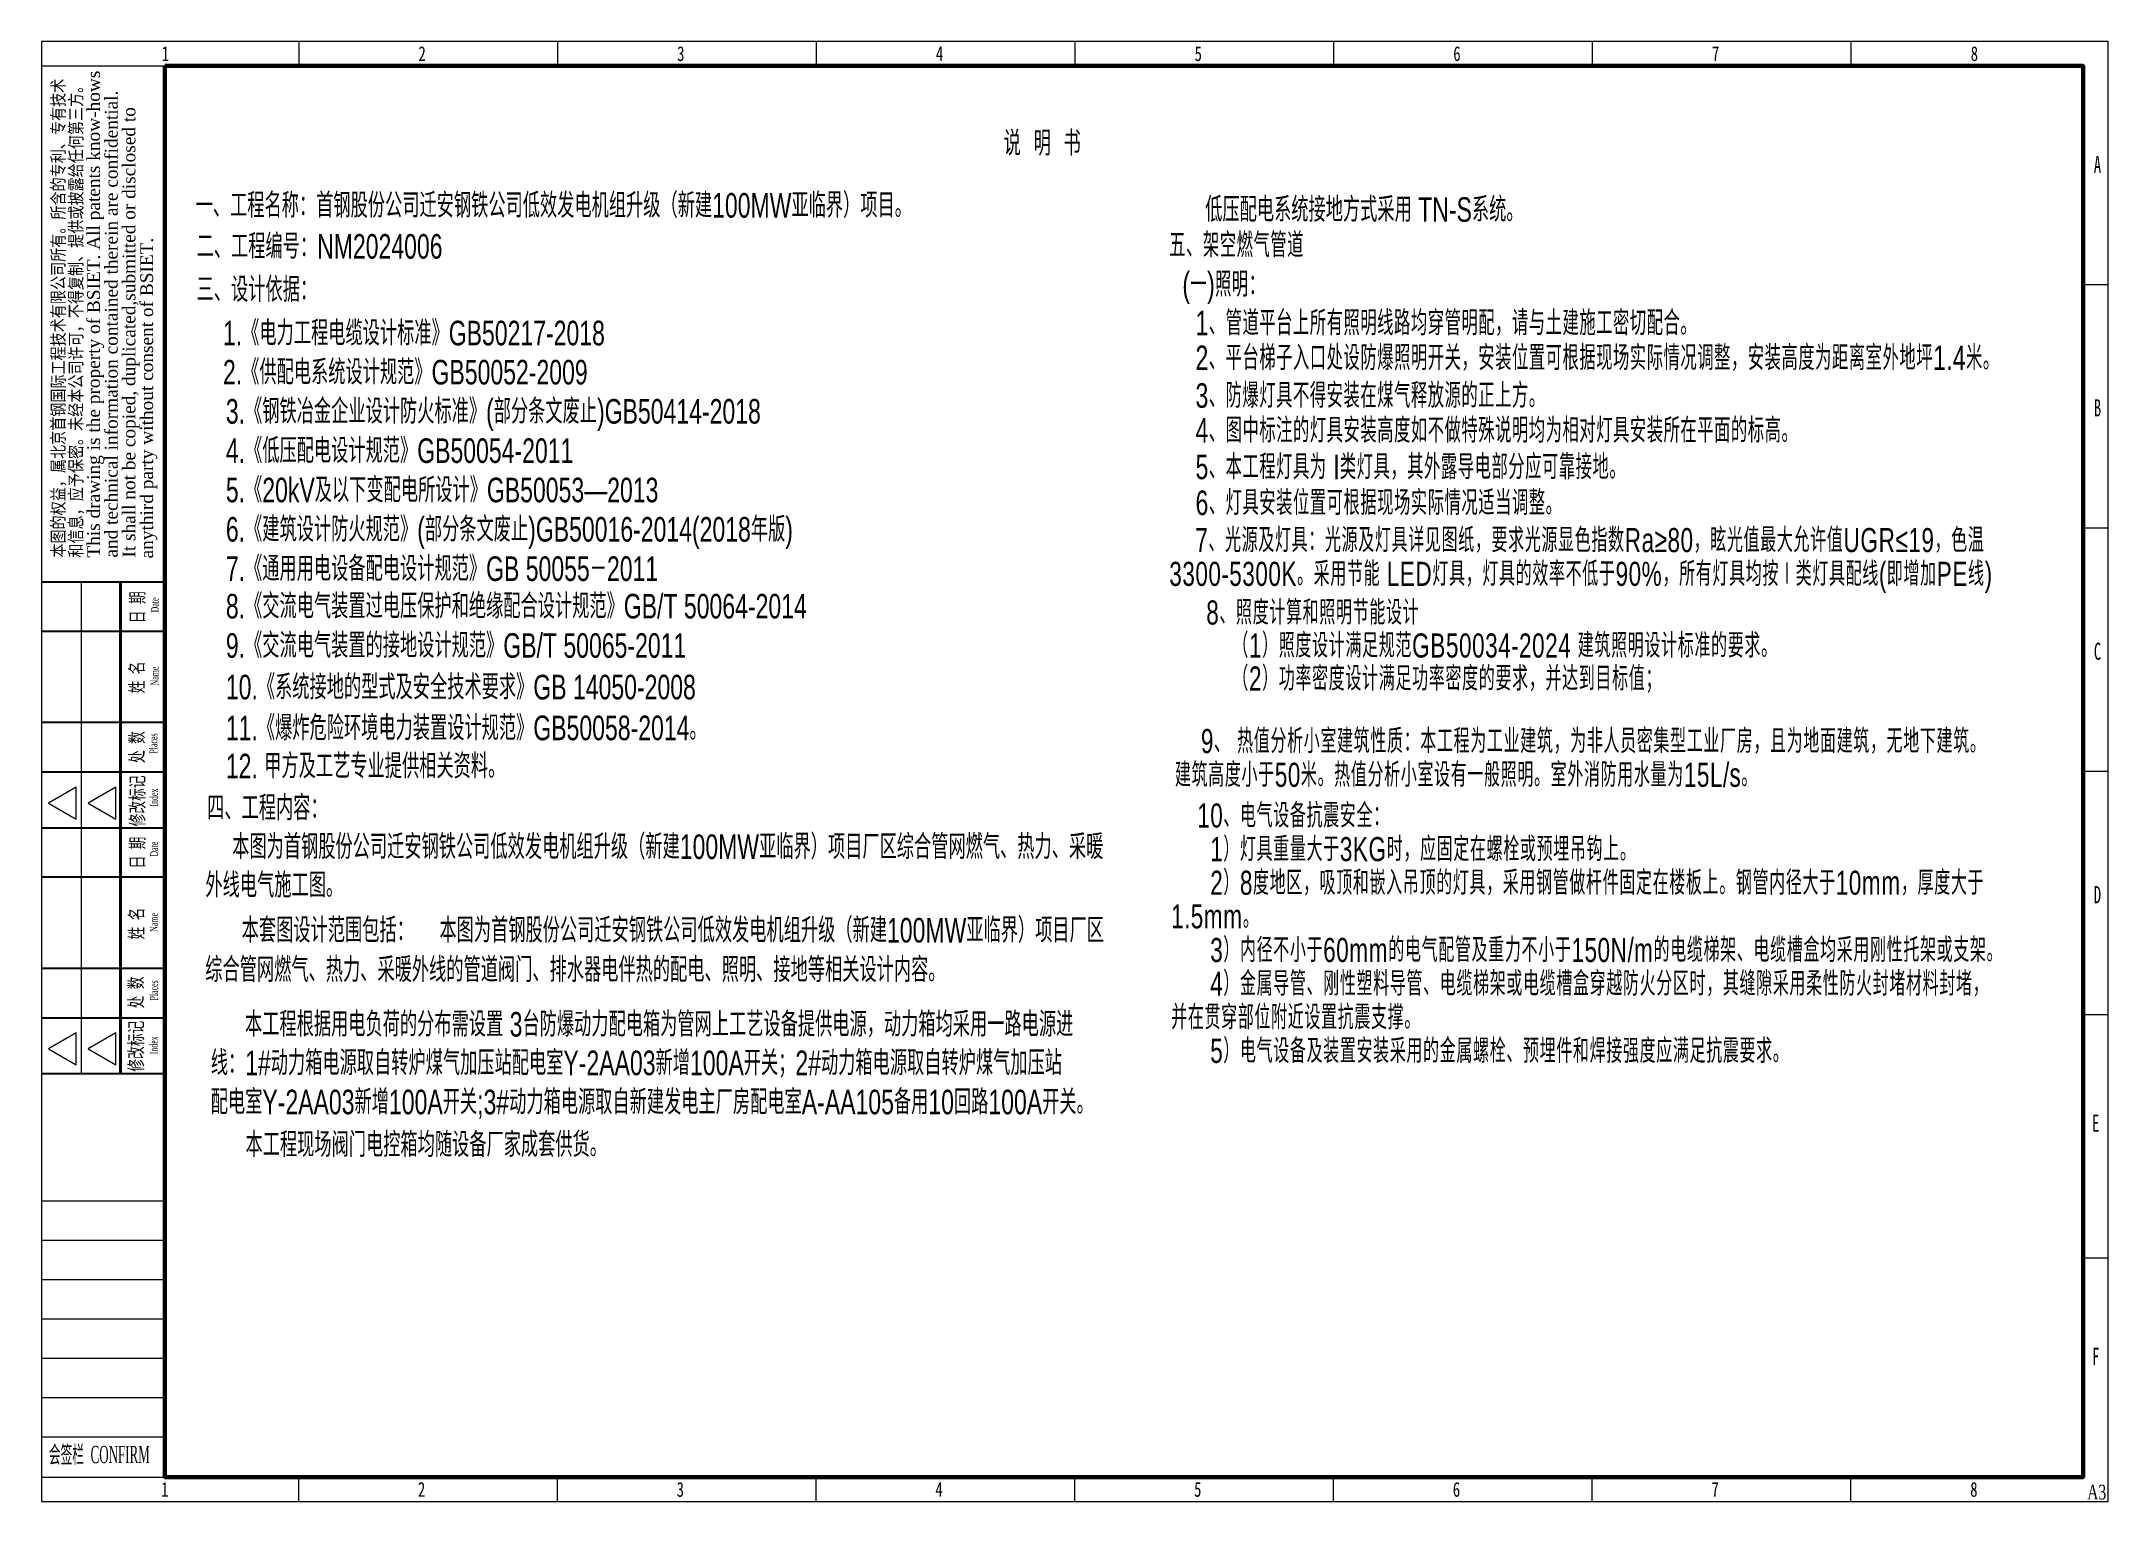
# Model space of a CAD drawing. Header units: millimetres. Extents: x -705761 to 1364679, y -410401 to 446404.
# Drawn here: x -648197 to -606185, y 286314 to 316014 of the extents above; entities that cross this region are included whole.
import ezdxf
from ezdxf.enums import TextEntityAlignment as Align

# ---------------------------------------------------------------- set-up
doc = ezdxf.new("R2010")
doc.units = ezdxf.units.MM
for name, color, linetype, lineweight in [('1111111111111111111111照明层', 7, 'Continuous', 0), ('图框', 7, 'Continuous', 13), ('层 1', 7, 'Continuous', 13), ('层1', 7, 'Continuous', 0)]:
    doc.layers.add(name, color=color, linetype=linetype, lineweight=lineweight)
doc.layers.add('TK', color=7, linetype='Continuous')
doc.layers.add('模板-签名-公用', color=3, linetype='Continuous')
doc.styles.add('LZ-Roman', font='times.ttf')
doc.styles.add('NONE', font='BSDI_XW.shx', dxfattribs={"bigfont": 'BSDI_HZ.shx'})
doc.styles.add('Style-BSDI_XW-BSDI_HZ', font='BSDI_XW.shx', dxfattribs={"width": 0.7, "bigfont": 'BSDI_HZ.shx'})
doc.styles.add('Style-Times New Roman', font='times.ttf')
doc.styles.add('Style-仿宋_GB2312', font='')
doc.styles.add('宋体', font='', dxfattribs={"width": 0.7, "height": 2.5})
doc.styles.add('宋体_1', font='', dxfattribs={"width": 0.7, "height": 2.386364})
doc.styles.add('首钢设计院H5', font='ROS.shx', dxfattribs={"width": 0.7, "height": 5, "bigfont": 'HzTXT.shx'})
doc.styles.get('Style-仿宋_GB2312').set_extended_font_data('仿宋_GB2312')
doc.styles.get('宋体').set_extended_font_data('SimSun')
doc.styles.get('宋体_1').set_extended_font_data('SimSun')

msp = doc.modelspace()

# ---------------------------------------------------------------- texts
at = {"layer": '1111111111111111111111照明层', "color": 3, "linetype": 'Continuous', "lineweight": 13, "insert": (-628632.17, 314190.45, -25931497139.33), "char_height": 499.999, "attachment_point": 1, "rotation": 359.999994, "line_spacing_factor": 0.7, "style": '首钢设计院H5'}
msp.add_mtext('\\H1x;\\W0.7;说  明  书^J', dxfattribs=at)
at = {"layer": '1111111111111111111111照明层', "color": 7, "linetype": 'Continuous', "lineweight": 13, "attachment_point": 1, "rotation": 359.999994, "line_spacing_factor": 0.7, "style": '首钢设计院H5'}
for s, insert, char_height in [('\\H1x;\\W0.7;一、工程名称：首钢股份公司迁安钢铁公司低效发电机组升级（新建100MW亚临界）项目。 ', (-645058.63, 312927.39, -25931497139.33), 499.999), ('\\H1x;\\W0.7;二、工程编号：NM2024006', (-645039.58, 312093.4, -25931497139.33), 499.999), ('\\H1x;\\W0.7;三、设计依据：', (-645039.58, 311214.96, -25931497139.33), 499.999), ('\\H1x;\\W0.7;    1.《电力工程电缆设计标准》GB50217-2018', (-645023.85, 310330.65, -25931501248.63), 500), ('\\H1x;\\W0.7;    2.《供配电系统设计规范》GB50052-2009', (-645023.85, 309534.78, -25931501248.63), 500), ('\\H1x;\\W0.7;    3.《钢铁冶金企业设计防火标准》(部分条文废止)GB50414-2018', (-644964.85, 308738.72, -25931501248.63), 500), ('\\H1x;\\W0.7;    4.《低压配电设计规范》GB50054-2011', (-644964.85, 307938.72, -25931501248.63), 500), ('\\H1x;\\W0.7;    5.《20kV及以下变配电所设计》GB50053—2013', (-644964.85, 307138.72, -25931501248.63), 500), ('\\H1x;\\W0.7;    6.《建筑设计防火规范》(部分条文废止)GB50016-2014(2018年版)', (-644964.85, 306338.72, -25931501248.63), 500), ('\\H1x;\\W0.7;    7.《通用用电设备配电设计规范》GB 50055－2011', (-644964.85, 305538.72, -25931501248.63), 500), ('\\H1x;\\W0.7;    8.《交流电气装置过电压保护和绝缘配合设计规范》GB/T 50064-2014', (-644964.85, 304776.22, -25931501248.63), 500), ('\\H1x;\\W0.7;    9.《交流电气装置的接地设计规范》GB/T 50065-2011', (-644964.85, 303976.22, -25931501248.63), 500), ('\\H1x;\\W0.7;    10.《系统接地的型式及安全技术要求》GB 14050-2008', (-644964.85, 303130.72, -25931501248.63), 500), ('\\H1x;\\W0.7;    11.《爆炸危险环境电力装置设计规范》GB50058-2014。 ', (-644964.85, 302299.97, -25931501248.63), 500), ('\\H1x;\\W0.7;    12. 甲方及工艺专业提供相关资料。 ', (-644964.85, 301523.88, -25931501248.63), 500), ('\\H1x;\\W0.7;四、工程内容：', (-644825.65, 300672.55, -25931497139.33), 499.999), ('\\H1x;\\W0.7;    本图为首钢股份公司迁安钢铁公司低效发电机组升级（新建100MW亚临界）项目厂区综合管网燃气、热力、采暖', (-644836.37, 299883.68, -25931501248.63), 500), ('\\H1x;\\W0.7;外线电气施工图。', (-644860.13, 299101.14, -25931501248.63), 500), ('\\H1x;\\W0.7;本套图设计范围包括：    本图为首钢股份公司迁安钢铁公司低效发电机组升级（新建100MW亚临界）项目厂区', (-644123.01, 298185.74, -25931497139.33), 499.999), ('\\H1x;\\W0.7;综合管网燃气、热力、采暖外线的管道阀门、排水器电伴热的配电、照明、接地等相关设计内容。', (-644863.2, 297382.6, -25931497139.33), 499.999), ('\\H1x;\\W0.7;本工程根据用电负荷的分布需设置 3台防爆动力配电箱为管网上工艺设备提供电源，动力箱均采用一路电源进', (-644055.38, 296272.88, -25931497139.33), 499.999), ('\\H1x;\\W0.7;线：1#动力箱电源取自转炉煤气加压站配电室Y-2AA03新增100A开关；2#动力箱电源取自转炉煤气加压站', (-644752.32, 295487.46, -25931497139.33), 499.999), ('\\H1x;\\W0.7;配电室Y-2AA03新增100A开关;3#动力箱电源取自新建发电主厂房配电室A-AA105备用10回路100A开关。', (-644752.32, 294692.2, -25931497139.33), 499.999)]:
    msp.add_mtext(s, dxfattribs=dict(at, insert=insert, char_height=char_height))
at = {"layer": '1111111111111111111111照明层', "color": 7, "linetype": 'Continuous', "lineweight": 13, "char_height": 490, "attachment_point": 1, "style": 'NONE'}
for s, insert, width, line_spacing_factor in [('\\H1x;\\W0.7;\\T1.039;    7、光源及灯具：光源及灯具详见图纸，要求光源显色指数Ra≥80，眩光值最大允许值UGR≤19，色温3300-5300K。采用节能 LED灯具，灯具的效率不低于90%，所有灯具均按Ⅰ类灯具配线(即增加PE线)\\P   \\P    ', (-625263.5, 306114.51, 25931494614.16), 17390.7868, 0.84), ('\\H1x;\\W0.7;\\T1.040;8、照度计算和照明节能设计\\P    （1）照度设计满足规范GB50034-2024 建筑照明设计标准的要求。\\P    （2）功率密度设计满足功率密度的要求，并达到目标值；', (-624511.66, 304642.23, 25931494614.16), 16466.2537, 0.82125), ('\\H1x;\\W0.7;\\T1.039;    9、 热值分析小室建筑性质：本工程为工业建筑，为非人员密集型工业厂房，且为地面建筑，无地下建筑。建筑高度小于50米。热值分析小室设有一般照明。室外消防用水量为15L/s。\\P  \\P', (-625149.83, 302027.71, 25931494614.16), 16466.2537, 0.84), ('\\H1x;\\W0.7;\\T1.039;    10、电气设备抗震安全：\\P      1）灯具重量大于3KG时，应固定在螺栓或预埋吊钩上。\\P      2）8度地区，吸顶和嵌入吊顶的灯具，采用钢管做杆件固定在楼板上。钢管内径大于10mm，厚度大于1.5mm。\\P      3）内径不小于60mm的电气配管及重力不小于150N/m的电缆梯架、电缆槽盒均采用刚性托架或支架。\\P      4）金属导管、刚性塑料导管、电缆梯架或电缆槽盒穿越防火分区时，其缝隙采用柔性防火封堵材料封堵，并在贯穿部位附近设置抗震支撑。\\P      5）电气设备及装置安装采用的金属螺栓、预埋件和焊接强度应满足抗震要求。\\P     ', (-625225.49, 300513.7, 25931494614.16), 16605.1357, 0.837115)]:
    msp.add_mtext(s, dxfattribs=dict(at, insert=insert, width=width, line_spacing_factor=line_spacing_factor))
at = {"layer": '层 1', "color": 7, "linetype": 'Continuous', "lineweight": 13, "char_height": 500, "attachment_point": 1, "line_spacing_factor": 0.72, "style": 'Style-BSDI_XW-BSDI_HZ'}
for s, insert in [('\\H1x;\\W0.7;\\T1.030;五、架空燃气管道', (-625265.33, 312120.14, -25931501213.04)), ('\\H1x;\\W0.7;\\T1.030;  (一)照明：', (-625265.33, 311321.02, -25931501213.04)), ('\\H1x;\\W0.7;\\T1.030;    1、管道平台上所有照明线路均穿管明配，请与土建施工密切配合。 ', (-625265.33, 310535.48, -25931501213.04)), ('\\H1x;\\W0.7;\\T1.030;    2、平台梯子入口处设防爆照明开关，安装位置可根据现场实际情况调整，安装高度为距离室外地坪1.4米。', (-625265.33, 309827.2, -25931501213.04)), ('\\H1x;\\W0.7;\\T1.030;    3、防爆灯具不得安装在煤气释放源的正上方。', (-625265.33, 309060.1, -25931501213.04)), ('\\H1x;\\W0.7;\\T1.030;    4、图中标注的灯具安装高度如不做特殊说明均为相对灯具安装所在平面的标高。', (-625265.33, 308351.89, -25931501213.04)), ('\\H1x;\\W0.7;\\T1.030;    5、本工程灯具为 I类灯具，其外露导电部分应可靠接地。', (-625265.33, 307608.28, -25931501213.04)), ('\\H1x;\\W0.7;\\T1.030;    6、灯具安装位置可根据现场实际情况适当调整。', (-625265.33, 306878.89, -25931501213.04))]:
    msp.add_mtext(s, dxfattribs=dict(at, insert=insert))
at = {"layer": '层1', "color": 7, "linetype": 'Continuous', "lineweight": 13, "char_height": 500, "attachment_point": 4, "line_spacing_factor": 1.075276, "style": '首钢设计院H5'}
for s, insert in [('\\H1x;\\W0.7;低压配电系统接地方式采用 TN-S系统。', (-624532.85, 312589, -25931501213.04)), ('\\H1x;\\W0.7;本工程现场阀门电控箱均随设备厂家成套供货。', (-644045.42, 293573, -25931501213.04))]:
    msp.add_mtext(s, dxfattribs=dict(at, insert=insert))

# ---------------------------------------------------------------- blocks, each defined once
blk = doc.blocks.new('BSIET_通用图框_A3_1')
at = {"layer": '图框', "color": 7, "linetype": 'Continuous', "lineweight": 25}
for p, q in [((-367.8, 297), (-367.8, 292)), ((-315.2, 297), (-315.2, 292)), ((-262.6, 297), (-262.6, 292)), ((-210, 297), (-210, 292)), ((-157.4, 297), (-157.4, 292)), ((-104.8, 297), (-104.8, 292)), ((-52.2, 297), (-52.2, 292)), ((0, 247.5), (-5, 247.5)), ((0, 198), (-5, 198)), ((-420, 187), (-395, 187)), ((-412, 187), (-412, 87)), ((0, 148.5), (-5, 148.5)), ((-413.03, 145.32), (-418.65, 142.07)), ((-413.03, 138.82), (-413.03, 145.32)), ((-404.96, 145.32), (-410.58, 142.07)), ((-404.96, 138.82), (-404.96, 145.32)), ((-418.65, 142.07), (-413.03, 138.82)), ((-410.58, 142.07), (-404.96, 138.82)), ((0, 99), (-5, 99)), ((-413.03, 95.32), (-418.65, 92.07)), ((-413.03, 88.82), (-413.03, 95.32)), ((-404.96, 95.32), (-410.58, 92.07)), ((-404.96, 88.82), (-404.96, 95.32)), ((-418.65, 92.07), (-413.03, 88.82)), ((-410.58, 92.07), (-404.96, 88.82)), ((0, 49.5), (-5, 49.5)), ((-367.8, 0), (-367.8, 5)), ((-315.2, 0), (-315.2, 5)), ((-262.6, 0), (-262.6, 5)), ((-210, 0), (-210, 5)), ((-157.4, 0), (-157.4, 5)), ((-104.8, 0), (-104.8, 5)), ((-52.2, 0), (-52.2, 5))]:
    blk.add_line(p, q, dxfattribs=at)
at = {"layer": '图框', "color": 7, "linetype": 'Continuous', "lineweight": 20}
for p, q in [((-420, 292), (-395, 292)), ((-420, 292), (-395, 292)), ((-420, 292), (-395, 292)), ((-420, 292), (-395, 292)), ((-420, 187), (-395, 187)), ((-420, 187), (-395, 187)), ((-420.12, 61.21), (-395.12, 61.21)), ((-420, 61.21), (-395, 61.21)), ((-420, 61.21), (-395, 61.21)), ((-420, 61.21), (-395, 61.21)), ((-420.02, 53.21), (-395.02, 53.21)), ((-420.02, 53.21), (-395.02, 53.21)), ((-420.02, 53.21), (-395.02, 53.21)), ((-420, 53.21), (-395, 53.21)), ((-420, 45.21), (-395, 45.21)), ((-420, 37.21), (-395, 37.21)), ((-420, 29.21), (-395, 29.21)), ((-420, 21.21), (-395, 21.21)), ((-420, 13.21), (-395, 13.21)), ((-420, 5), (-395, 5))]:
    blk.add_line(p, q, dxfattribs=at)
at = {"layer": '图框', "color": 7, "linetype": 'Continuous', "lineweight": 35}
for p, q in [((-395, 187), (-420, 187)), ((-395, 187), (-420, 187)), ((-394.92, 177), (-420, 177)), ((-394.92, 158.45), (-420, 158.45)), ((-395.06, 148.35), (-420, 148.35)), ((-395, 137), (-420, 137)), ((-395, 137), (-420, 137)), ((-394.92, 127), (-420, 127)), ((-394.92, 108.45), (-420, 108.45)), ((-395.06, 98.35), (-420, 98.35)), ((-395, 87), (-420, 87))]:
    blk.add_line(p, q, dxfattribs=at)
at = {"layer": '图框', "color": 7, "linetype": 'Continuous', "lineweight": 50}
blk.add_line((-404, 187), (-404, 87), dxfattribs=at)
at = {"layer": '图框', "lineweight": 25}
blk.add_lwpolyline([(-420, 297), (0, 297), (0, 0), (-420, 0)], close=True, dxfattribs=at)
at = {"layer": '图框', "lineweight": 100}
blk.add_lwpolyline([(-395, 292), (-5, 292), (-5, 5), (-395, 5)], close=True, dxfattribs=at)
at = {"layer": 'TK', "style": '宋体_1', "width": 0.7, "flags": 3}
for tag, p in [('LZCO_NGZBS-W50-H30-D10_T7', (-43.87, 279.75)), ('LZCO_NJN-W50-H30-D10_T7', (-42.73, 248.65))]:
    blk.add_attdef(tag, text='', height=3, dxfattribs=at).set_placement(p, align=Align.MIDDLE_CENTER)
at = {"layer": 'TK', "style": '宋体', "width": 0.7, "flags": 3}
for tag, p in [('LZHQ_N会签6_T6_H6', (-407.25, 57.08)), ('LZHQ_N会签5_T6_H6', (-407.25, 49.08)), ('LZHQ_N会签4_T6_H6', (-407.25, 41.08)), ('LZHQ_N会签3_T6_H6', (-407.25, 33.08)), ('LZHQ_N会签2_T6_H6', (-407.25, 25.08)), ('LZHQ_N会签1_T6_H6', (-407.25, 17.08))]:
    blk.add_attdef(tag, text='', height=2.5, dxfattribs=at).set_placement(p, align=Align.MIDDLE)
at = {"layer": '图框', "color": 7, "linetype": 'Continuous', "lineweight": 25}
for s, height, style, width, p in [('1', 3, 'Style-仿宋_GB2312', 0.733334, (-394.89, 294.49)), ('2', 3, 'Style-仿宋_GB2312', 0.733334, (-342.7, 294.49)), ('3', 3, 'Style-仿宋_GB2312', 0.733334, (-290.1, 294.49)), ('4', 3, 'Style-仿宋_GB2312', 0.733334, (-237.5, 294.49)), ('5', 3, 'Style-仿宋_GB2312', 0.733334, (-184.9, 294.49)), ('6', 3, 'Style-仿宋_GB2312', 0.733334, (-132.3, 294.49)), ('7', 3, 'Style-仿宋_GB2312', 0.733334, (-79.7, 294.49)), ('8', 3, 'Style-仿宋_GB2312', 0.733334, (-27.1, 294.49)), ('A', 3.5, 'Style-仿宋_GB2312', 0.628572, (-2.07, 271.95)), ('B', 3.5, 'Style-仿宋_GB2312', 0.628572, (-2.07, 222.45)), ('C', 3.5, 'Style-仿宋_GB2312', 0.628572, (-2.07, 172.95)), ('D', 3.5, 'Style-仿宋_GB2312', 0.628572, (-2.07, 123.45)), ('E', 3.5, 'Style-仿宋_GB2312', 0.628572, (-2.43, 76.97)), ('F', 3.5, 'Style-仿宋_GB2312', 0.628572, (-2.43, 29.56)), ('1', 3, 'Style-仿宋_GB2312', 0.733334, (-395, 2.5)), ('2', 3, 'Style-仿宋_GB2312', 0.733334, (-342.8, 2.5)), ('3', 3, 'Style-仿宋_GB2312', 0.733334, (-290.2, 2.5)), ('4', 3, 'Style-仿宋_GB2312', 0.733334, (-237.6, 2.5)), ('5', 3, 'Style-仿宋_GB2312', 0.733334, (-185, 2.5)), ('6', 3, 'Style-仿宋_GB2312', 0.733334, (-132.4, 2.5)), ('7', 3, 'Style-仿宋_GB2312', 0.733334, (-79.8, 2.5)), ('8', 3, 'Style-仿宋_GB2312', 0.733334, (-27.2, 2.5)), ('A3', 3, 'Style-Times New Roman', 0.7, (-2.23, 1.95))]:
    blk.add_text(s, height=height, dxfattribs=dict(at, style=style, width=width)).set_placement(p, align=Align.MIDDLE_CENTER)
at = {"layer": '图框', "color": 7, "linetype": 'Continuous', "lineweight": 20, "style": 'LZ-Roman'}
for s, p in [('This drawing is the property of BSIET. All patents know-hows', (-410.8, 192)), ('and technical information contained therein are confidential.', (-407.2, 192)), ('It shall not be copied, duplicated,submitted or disclosed to ', (-403.6, 192))]:
    blk.add_text(s, height=2.6, rotation=90, dxfattribs=at).set_placement(p, align=Align.TOP_LEFT)
at = {"layer": '图框', "color": 7, "linetype": 'Continuous', "lineweight": 20, "style": 'Style-仿宋_GB2312', "width": 0.807692}
blk.add_text('本图的权益，属北京首钢国际工程技术有限公司所有。所含的专利、专有技术', height=2.6, rotation=90, dxfattribs=at).set_placement((-418, 192), align=Align.TOP_LEFT)
at = {"layer": '图框', "color": 7, "linetype": 'Continuous'}
for s, height, style, width, p in [('和信息，应予保密。未经本公司许可，不得复制、提供或披露给任何第三方。', 2.6, 'Style-仿宋_GB2312', 0.807692, (-411.8, 192)), ('Name', 1.6, 'Style-Times New Roman', 0.55, (-396.29, 165.99)), ('Places', 1.6, 'Style-Times New Roman', 0.55, (-396.54, 152.12)), ('Index', 1.6, 'Style-Times New Roman', 0.55, (-396.43, 141.36)), ('Name', 1.6, 'Style-Times New Roman', 0.55, (-396.44, 115.88)), ('Places', 1.6, 'Style-Times New Roman', 0.55, (-396.43, 101.92)), ('Index', 1.6, 'Style-Times New Roman', 0.55, (-396.46, 90.97))]:
    blk.add_text(s, height=height, rotation=90, dxfattribs=dict(at, style=style, width=width)).set_placement(p)
at = {"layer": '图框', "color": 7, "linetype": 'Continuous', "style": 'LZ-Roman'}
blk.add_text('anythird party without consent of BSIET.', height=2.6, rotation=90, dxfattribs=at).set_placement((-397.4, 191.84))
at = {"layer": '图框', "color": 7, "linetype": 'Continuous', "lineweight": 20, "style": 'Style-仿宋_GB2312', "width": 0.678571}
for s, p in [('日 期', (-399.21, 178.68)), ('姓 名', (-399.32, 164.4)), ('处 数', (-399.32, 150.23)), ('修改标记', (-399.21, 137.34)), ('日 期', (-399.21, 128.79)), ('姓 名', (-399.38, 114.34)), ('处 数', (-399.49, 100.34)), ('修改标记', (-399.49, 87.45))]:
    blk.add_text(s, height=2.8, rotation=90, dxfattribs=at).set_placement(p)
at = {"layer": '图框', "color": 7, "linetype": 'Continuous', "lineweight": 25, "style": 'Style-Times New Roman', "width": 0.55}
for p in [(-396.24, 180.85), (-396.4, 131.18)]:
    blk.add_text('Date', height=1.6, rotation=90, dxfattribs=at).set_placement(p)
at = {"layer": '图框', "color": 7, "linetype": 'Continuous', "style": 'Style-Times New Roman', "width": 0.5}
blk.add_text('会签栏  CONFIRM', height=3.5, dxfattribs=at).set_placement((-418.59, 7.85))
at = {"layer": '模板-签名-公用', "style": '宋体', "width": 0.7, "flags": 3}
blk.add_attdef('LZFRAME', (-40.91, 2.06), '', height=3, dxfattribs=at)
at = {"layer": '模板-签名-公用', "style": '宋体', "width": 0.7}
blk.add_attdef('LZTQINS', text='', height=2, dxfattribs=at).set_placement((-5, 5), align=Align.MIDDLE)

# ---------------------------------------------------------------- block references
at = {"layer": '图框', "xscale": 100, "yscale": 100, "zscale": 100}
msp.add_blockref('BSIET_通用图框_A3_1', (-606184.58, 286313.64), dxfattribs=at)

msp.set_redraw_order([(e.dxf.handle, doc.entitydb.next_handle()) for e in msp.query("TEXT MTEXT ATTDEF DIMENSION ARC_DIMENSION")])  # texts and dimensions are drawn at this point

doc.saveas('drawing.dxf')
